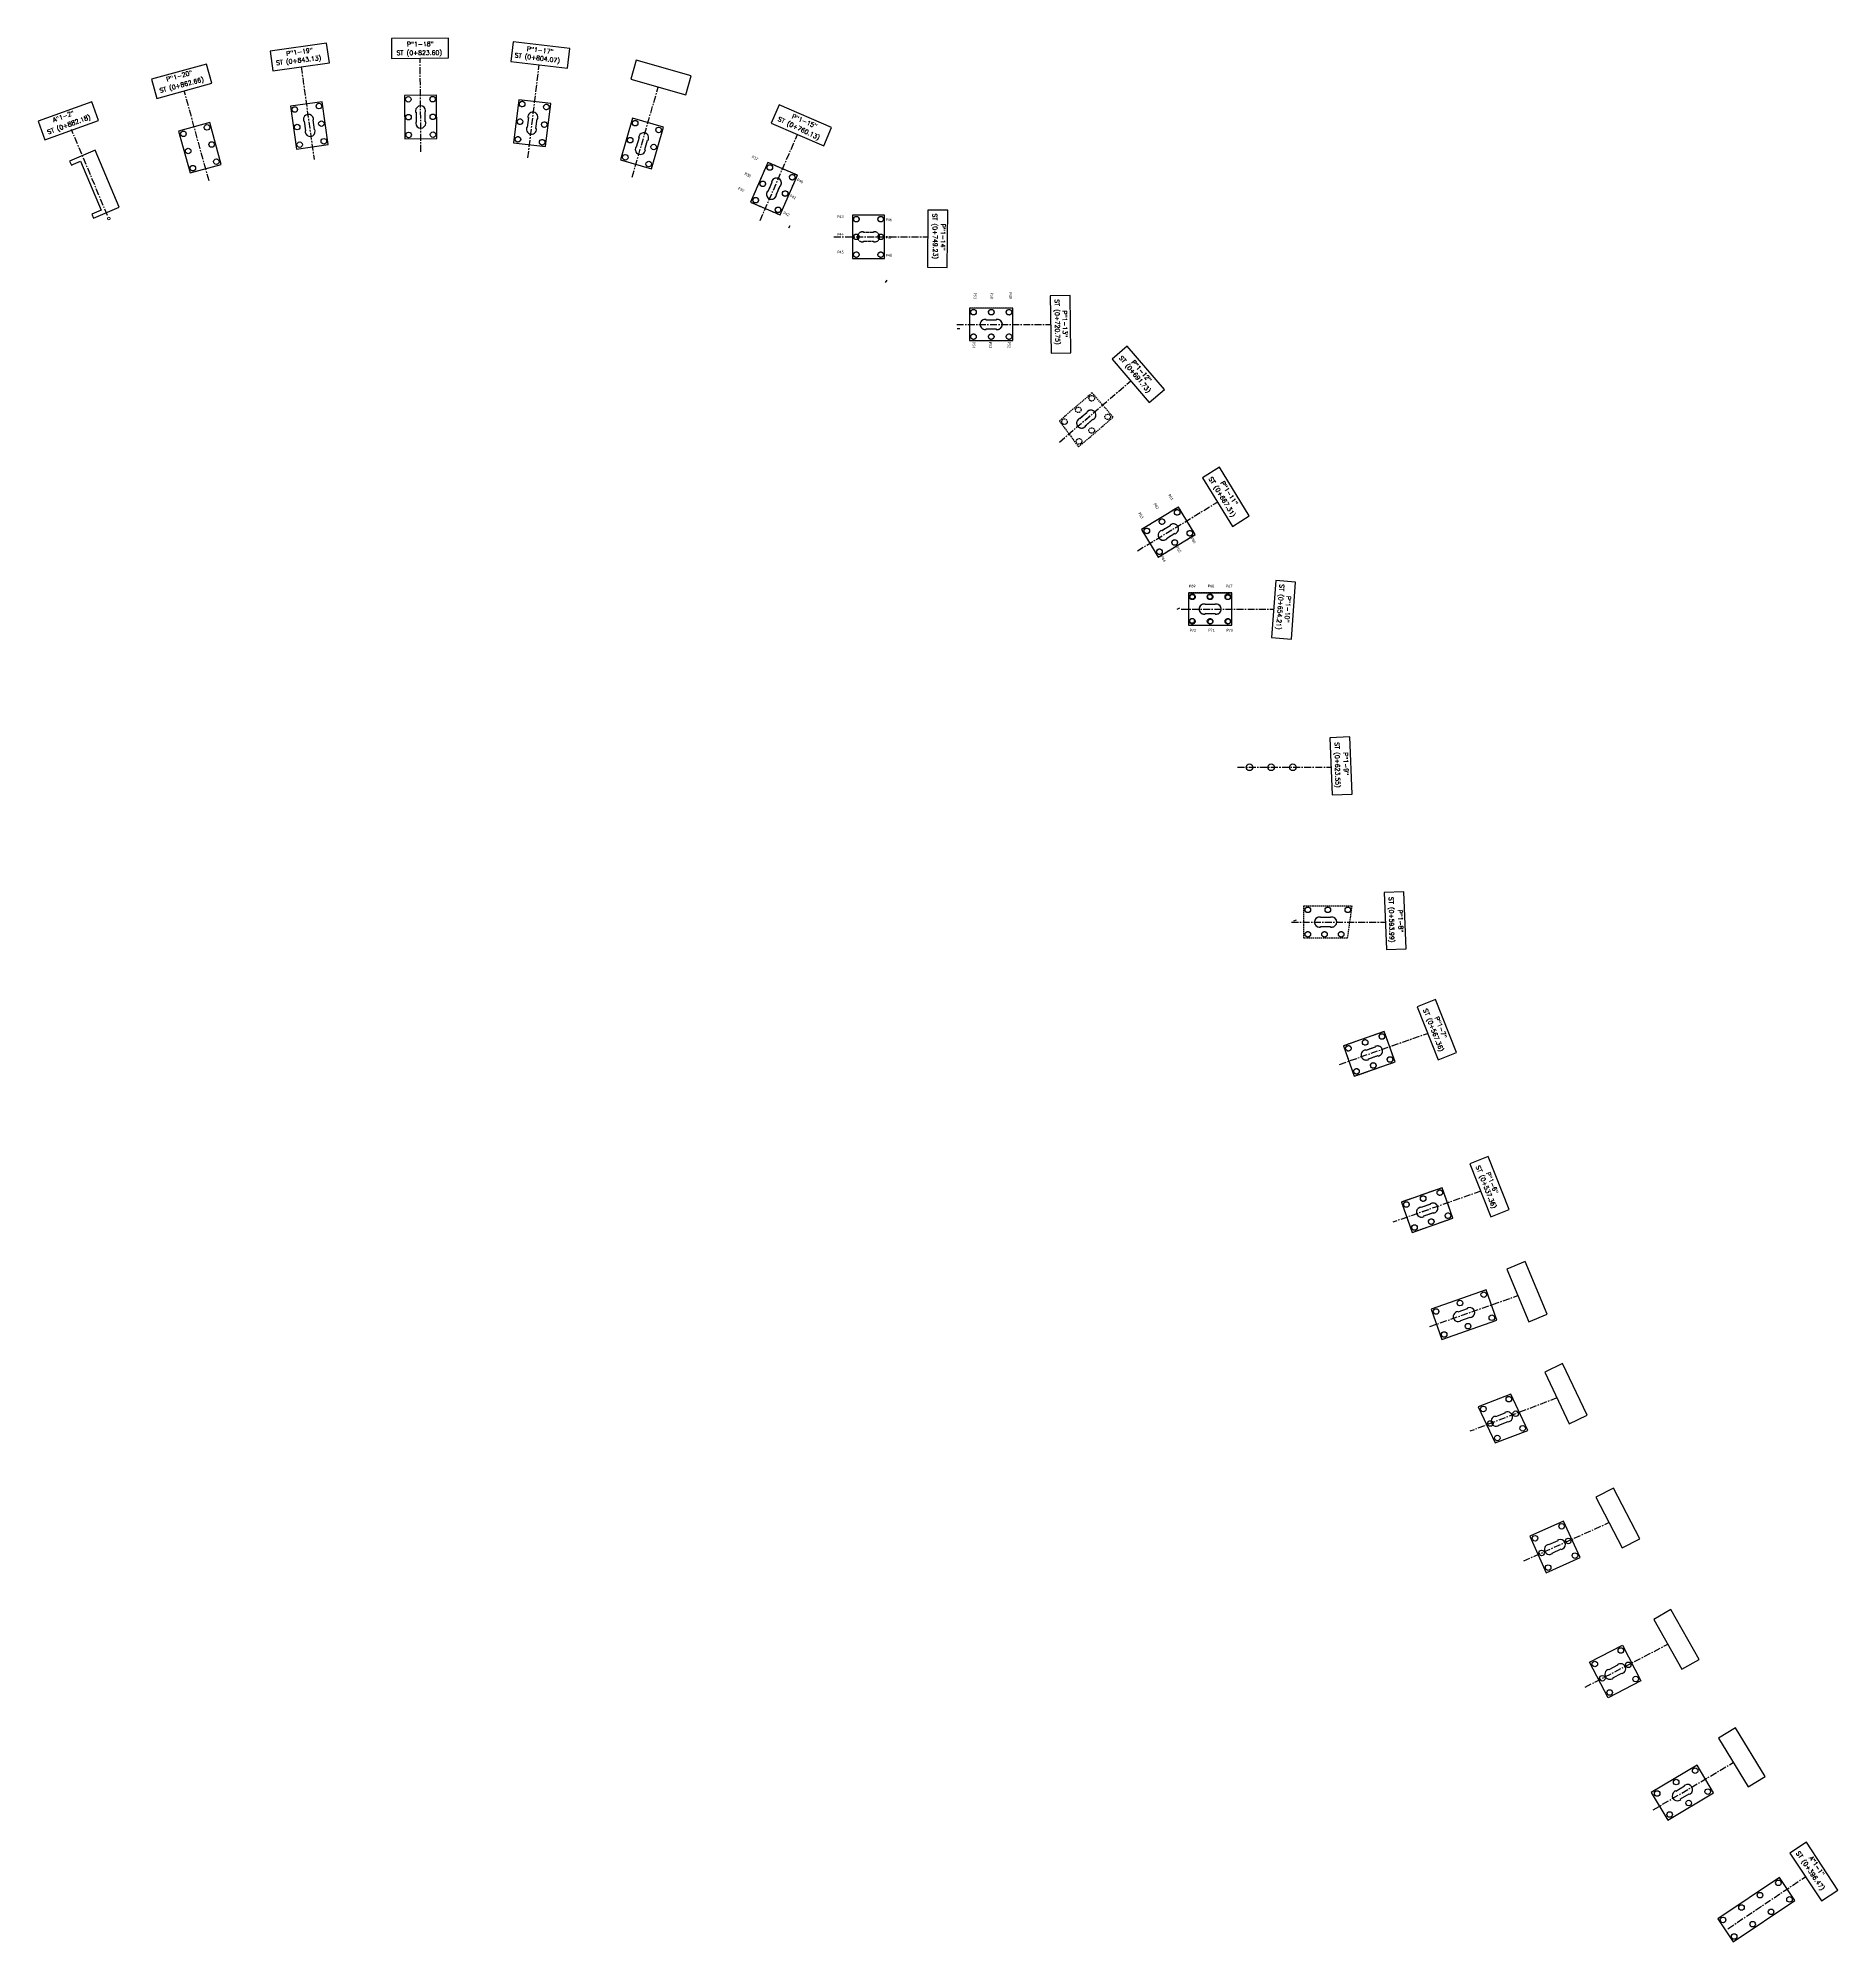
# Model space of a CAD drawing. Header units: metres. Extents: x 205782 to 206106, y 3635013 to 3635356.
import ezdxf

# ---------------------------------------------------------------- set-up
doc = ezdxf.new("R2010")
doc.units = ezdxf.units.M
for name, pattern in [('CENTER', [2, 1.25, -0.25, 0.25, -0.25]), ('DASHED', [0.75, 0.5, -0.25]), ('DASHED2', [0.375, 0.25, -0.125])]:
    doc.linetypes.add(name, pattern=pattern)
for name, color, linetype in [('A-BLDG', 7, 'Continuous'), ('C-ROAD-STAN-MAJR', 11, 'Continuous'), ('WES-AXES', 9, 'CENTER'), ('WES-CONCRETE', 3, 'Continuous'), ('WES-PILES', 2, 'Continuous'), ('WES-TEXT', 255, 'Continuous')]:
    doc.layers.add(name, color=color, linetype=linetype)
doc.layers.add('S-CONC', color=2, linetype='Continuous', lineweight=20)
doc.styles.add('CEO-Text-300', font='simplex.shx', dxfattribs={"height": 0.81})
doc.styles.add('T25-100', font='calibri.ttf', dxfattribs={"width": 0.8, "height": 250})

# ---------------------------------------------------------------- blocks, each defined once
blk = doc.blocks.new('PILES')
at = {"layer": 'WES-CONCRETE'}
blk.add_lwpolyline([(205827.17, 3635318.41), (205832.97, 3635318.41), (205832.97, 3635326.21), (205827.17, 3635326.21)], close=True, dxfattribs=at)
at = {"layer": 'WES-PILES'}
for centre in [(205827.87, 3635325.51), (205832.27, 3635325.51), (205827.87, 3635322.31), (205827.87, 3635319.11), (205832.27, 3635322.31), (205832.27, 3635319.11)]:
    blk.add_circle(centre, 0.5, dxfattribs=at)
blk = doc.blocks.new('AeccTickLine')
blk.add_line((0, -0.5), (0, 0.5))
blk = doc.blocks.new('43er43ew34')
at = {"layer": 'WES-AXES', "linetype": 'CENTER'}
for p, q in [((205965.82, 3635283.22), (205978.65, 3635294.23)), ((206007.64, 3635196.76), (206024.44, 3635196.76)), ((206016.29, 3635171.14), (206032.14, 3635176.72)), ((206041.7, 3635148.28), (206025.86, 3635142.7))]:
    blk.add_line(p, q, dxfattribs=at)
at = {"layer": 'WES-CONCRETE', "linetype": 'DASHED2'}
for points in [[(205970.4, 3635285.95), (205970.55, 3635286.08), (205970.48, 3635286.16), (205971.85, 3635287.33), (205971.92, 3635287.25), (205972.07, 3635287.38, 1), (205970.9, 3635288.75), (205970.74, 3635288.62), (205970.81, 3635288.54), (205969.44, 3635287.37), (205969.38, 3635287.45), (205969.23, 3635287.32, 1), (205970.4, 3635285.95)], [(206012.67, 3635195.86), (206012.87, 3635195.86), (206012.87, 3635195.96), (206014.67, 3635195.96), (206014.67, 3635195.86), (206014.87, 3635195.86, 1), (206014.87, 3635197.66), (206014.67, 3635197.66), (206014.67, 3635197.56), (206012.87, 3635197.56), (206012.87, 3635197.66), (206012.67, 3635197.66, 1), (206012.67, 3635195.86)]]:
    blk.add_lwpolyline(points, format="xyb", dxfattribs=at)
at = {"layer": 'WES-CONCRETE', "color": 3, "linetype": 'DASHED2'}
for points in [[(205970.4, 3635285.95), (205970.55, 3635286.08), (205970.48, 3635286.16), (205971.85, 3635287.33), (205971.92, 3635287.25), (205972.07, 3635287.38, 1), (205970.9, 3635288.75), (205970.74, 3635288.62), (205970.81, 3635288.54), (205969.44, 3635287.37), (205969.38, 3635287.45), (205969.23, 3635287.32, 1), (205970.4, 3635285.95)], [(206012.67, 3635195.86), (206012.87, 3635195.86), (206012.87, 3635195.96), (206014.67, 3635195.96), (206014.67, 3635195.86), (206014.87, 3635195.86, 1), (206014.87, 3635197.66), (206014.67, 3635197.66), (206014.67, 3635197.56), (206012.87, 3635197.56), (206012.87, 3635197.66), (206012.67, 3635197.66, 1), (206012.67, 3635195.86)], [(206021.36, 3635171.97), (206021.55, 3635172.04), (206021.51, 3635172.13), (206023.21, 3635172.73), (206023.24, 3635172.63), (206023.43, 3635172.7, 1), (206022.83, 3635174.4), (206022.65, 3635174.33), (206022.68, 3635174.24), (206020.98, 3635173.64), (206020.95, 3635173.73), (206020.76, 3635173.67, 1), (206021.36, 3635171.97)], [(206031.32, 3635143.67), (206031.51, 3635143.74), (206031.48, 3635143.83), (206033.18, 3635144.43), (206033.21, 3635144.34), (206033.4, 3635144.4, 1), (206032.8, 3635146.1), (206032.61, 3635146.04), (206032.65, 3635145.94), (206030.95, 3635145.34), (206030.91, 3635145.44), (206030.73, 3635145.37, 1), (206031.32, 3635143.67)]]:
    blk.add_lwpolyline(points, format="xyb", dxfattribs=at)
at = {"layer": 'WES-CONCRETE', "color": 4, "linetype": 'DASHED2', "transparency": 33554687}
blk.add_lwpolyline([(206016.98, 3635174.46), (206018.91, 3635168.99), (206026.27, 3635171.58), (206024.34, 3635177.05)], close=True, dxfattribs=at)
at = {"layer": 'WES-CONCRETE', "color": 4, "linetype": 'DASHED2'}
blk.add_lwpolyline([(206027.42, 3635146.33), (206029.35, 3635140.86), (206036.7, 3635143.45), (206034.78, 3635148.92)], close=True, dxfattribs=at)
at = {"layer": 'WES-PILES', "color": 4, "linetype": 'DASHED2', "transparency": 33554687}
for points in [[(205971.72, 3635292.1), (205965.8, 3635287.02), (205969.27, 3635282.35), (205975.49, 3635287.69), (205971.72, 3635292.1)], [(206009.87, 3635199.66), (206018.48, 3635199.66), (206017.67, 3635193.86), (206009.87, 3635193.86), (206009.87, 3635199.66)]]:
    blk.add_lwpolyline(points, dxfattribs=at)
at = {"layer": 'WES-PILES', "color": 1, "linetype": 'DASHED2', "transparency": 33554687}
for centre in [(205969.21, 3635289.02), (205971.64, 3635291.1), (205966.72, 3635286.88), (205971.62, 3635285.29), (205974.51, 3635287.76), (205969.35, 3635283.34), (206010.57, 3635198.96), (206014.17, 3635198.96), (206017.77, 3635198.96), (206010.57, 3635194.56), (206013.57, 3635194.56), (206016.57, 3635194.56), (206020.89, 3635175.09), (206023.91, 3635176.16), (206017.87, 3635174.03), (206025.37, 3635172.01), (206019.34, 3635169.88), (206022.35, 3635170.94), (206034.35, 3635148.03), (206028.31, 3635145.9), (206031.33, 3635146.96), (206029.77, 3635141.75), (206032.79, 3635142.81), (206035.81, 3635143.88)]:
    blk.add_circle(centre, 0.5, dxfattribs=at)
at = {"layer": 'WES-TEXT', "linetype": 'ByBlock'}
for points in [[(205975.3, 3635298.13), (205982.01, 3635290.33), (205984.72, 3635292.67), (205978, 3635300.47)], [(206024.3, 3635202.08), (206024.71, 3635191.8), (206028.28, 3635191.94), (206027.87, 3635202.23)], [(206030.24, 3635181.51), (206034.03, 3635171.94), (206037.35, 3635173.26), (206033.56, 3635182.83)], [(206039.73, 3635153.25), (206043.52, 3635143.68), (206046.84, 3635145), (206043.05, 3635154.57)]]:
    blk.add_lwpolyline(points, close=True, dxfattribs=at)
at = {"layer": 'C-ROAD-STAN-MAJR', "color": 11, "linetype": 'Continuous', "lineweight": -3, "xscale": 0.5, "yscale": 0.5, "zscale": 0.5, "rotation": 109.4047213629091}
blk.add_blockref('AeccTickLine', (206008.24, 3635197.01), dxfattribs=at)
at = {"layer": 'WES-TEXT', "style": 'CEO-Text-300'}
for s, rotation, p in [('ST (0+691.73)', 309.6802, (205976.49, 3635298.34, 29.52)), (' P"1-12"', 310.9143, (205978.36, 3635297.98)), ('ST (0+593.99)', 271.1359, (206025.16, 3635201.27, 29.52)), (' P"1-8"', 272.464, (206026.74, 3635199.56, 29.52)), ('ST (0+567.36)', 291.5353, (206031.32, 3635180.98, 29.52)), (' P"1-7"', 291.8687, (206033.18, 3635180.07, 29.52)), ('ST (0+537.36)', 291.5353, (206040.81, 3635152.72, 29.52)), (' P"1-6"', 291.8687, (206042.41, 3635152.08, 29.52))]:
    blk.add_text(s, height=0.81, rotation=rotation, dxfattribs=at).set_placement(p)

msp = doc.modelspace()

# ---------------------------------------------------------------- linework, layer by layer
for centre, radius in [((205989.7465, 3635255.3512, 14.222), 0.4238), ((205992.9251, 3635255.3606, 14.2), 0.4268), ((205996.1609, 3635255.272, 14.201), 0.4221), ((205989.721, 3635251.0174, 14.236), 0.4284), ((205993.0146, 3635250.8814, 14.249), 0.4257), ((205996.1977, 3635250.9263, 14.26), 0.4287)]:
    msp.add_circle(centre, radius)
at = {"layer": 'S-CONC', "color": 1, "linetype": 'DASHED2'}
for centre in [(205869.033, 3635344.0937), (205873.4016, 3635343.5691), (205868.6515, 3635340.9164), (205873.0201, 3635340.3919), (205868.27, 3635337.7393), (205872.6386, 3635337.2148)]:
    msp.add_circle(centre, 0.5, dxfattribs=at)
at = {"layer": 'S-CONC', "color": 190, "ltscale": 0.5}
msp.add_circle((205794.5729, 3635323.4599), 0.2444, dxfattribs=at)
at = {"layer": 'WES-AXES', "linetype": 'CENTER'}
for p, q in [((205829.2216, 3635350.8129), (205831.5478, 3635334.1223)), ((205850.8097, 3635335.4981), (205850.6496, 3635352.3681)), ((205870.0817, 3635334.3836), (205872.095, 3635351.151)), ((205888.8656, 3635330.9167), (205893.5484, 3635347.1615)), ((205888.8656, 3635330.9167), (205893.5484, 3635347.1615)), ((205812.6241, 3635330.2505), (205808.1753, 3635346.4846)), ((205794.3496, 3635323.993), (205787.8534, 3635339.4854)), ((205911.8952, 3635323.0961), (205918.6308, 3635338.6049)), ((205911.8952, 3635323.0961), (205918.6308, 3635338.6049)), ((205925.1912, 3635320.1744), (205942.1043, 3635320.1744)), ((205925.1912, 3635320.1744), (205942.1043, 3635320.1744)), ((205947.3146, 3635304.4042), (205964.2277, 3635304.4012)), ((205947.3146, 3635304.4042), (205964.2277, 3635304.4012)), ((205965.8232, 3635283.2185), (205978.6535, 3635294.2311)), ((205979.8527, 3635263.6082), (205994.2782, 3635272.4122)), ((205979.8527, 3635263.6082), (205994.2782, 3635272.4122)), ((205987.7252, 3635253.1329), (206004.4272, 3635253.1329)), ((205987.7252, 3635253.1329), (206004.4272, 3635253.1329)), ((205997.9227, 3635224.6394, 24.2675), (206014.7227, 3635224.6394, 24.2675)), ((206007.6397, 3635196.7593), (206024.4397, 3635196.7593)), ((206007.6397, 3635196.7593), (206024.4397, 3635196.7593)), ((206016.2948, 3635171.1404), (206032.1404, 3635176.722)), ((206041.7028, 3635148.2841), (206025.8571, 3635142.7025)), ((206041.7028, 3635148.2841), (206025.8571, 3635142.7025)), ((206032.539, 3635123.9018), (206048.3847, 3635129.4834)), ((206055.4453, 3635111.0649), (206039.7603, 3635105.0463)), ((206049.4426, 3635081.6927), (206064.798, 3635088.5964)), ((206060.5146, 3635058.9661), (206075.3963, 3635066.6878)), ((206072.752, 3635036.8465), (206087.2067, 3635045.4081)), ((206086.2404, 3635015.4655), (206100.1922, 3635024.8244)), ((206086.2404, 3635015.4655), (206100.1922, 3635024.8244)), ((206086.2404, 3635015.4655), (206100.1922, 3635024.8244)), ((206086.2404, 3635015.4655), (206100.1922, 3635024.8244))]:
    msp.add_line(p, q, dxfattribs=at)
at = {"layer": 'WES-CONCRETE', "color": 3}
for points in [[(205851.6609, 3635340.6711), (205851.659, 3635340.871), (205851.559, 3635340.8701), (205851.5414, 3635342.67), (205851.6414, 3635342.671), (205851.6395, 3635342.871, 1), (205849.8396, 3635342.8534), (205849.8415, 3635342.6534), (205849.9415, 3635342.6544), (205849.9591, 3635340.8545), (205849.8591, 3635340.8535), (205849.861, 3635340.6535, 1), (205851.6609, 3635340.6711)], [(205831.7373, 3635339.2875), (205831.7096, 3635339.4855), (205831.6105, 3635339.4717), (205831.361, 3635341.2543), (205831.4601, 3635341.2682), (205831.4323, 3635341.4662, 1), (205829.6497, 3635341.2167), (205829.6774, 3635341.0186), (205829.7765, 3635341.0325), (205830.026, 3635339.2499), (205829.9269, 3635339.236), (205829.9547, 3635339.038, 1), (205831.7373, 3635339.2875)], [(205871.5982, 3635339.4548), (205871.6221, 3635339.6533), (205871.5228, 3635339.6653), (205871.7374, 3635341.4524), (205871.8367, 3635341.4405), (205871.8605, 3635341.6391, 1), (205870.0733, 3635341.8537), (205870.0495, 3635341.6551), (205870.1488, 3635341.6432), (205869.9342, 3635339.856), (205869.8349, 3635339.8679), (205869.8111, 3635339.6694, 1), (205871.5982, 3635339.4548)], [(205891.1717, 3635335.6675), (205891.2271, 3635335.8596), (205891.131, 3635335.8873), (205891.6296, 3635337.6169), (205891.7257, 3635337.5892), (205891.7811, 3635337.7814, 1), (205890.0515, 3635338.2799), (205889.9961, 3635338.0878), (205890.0922, 3635338.0601), (205889.5936, 3635336.3305), (205889.4975, 3635336.3582), (205889.4421, 3635336.166, 1), (205891.1717, 3635335.6675)], [(205914.782, 3635327.4836), (205914.8616, 3635327.667), (205914.7699, 3635327.7069), (205915.487, 3635329.3579), (205915.5787, 3635329.318), (205915.6583, 3635329.5015, 1), (205914.0073, 3635330.2185), (205913.9277, 3635330.0351), (205914.0194, 3635329.9952), (205913.3023, 3635328.3442), (205913.2106, 3635328.3841), (205913.1309, 3635328.2006, 1), (205914.782, 3635327.4836)], [(205952.4363, 3635303.4983), (205952.6363, 3635303.4982), (205952.6363, 3635303.5982), (205954.4363, 3635303.5979), (205954.4363, 3635303.4979), (205954.6363, 3635303.4979, 1), (205954.6366, 3635305.2979), (205954.4366, 3635305.2979), (205954.4366, 3635305.1979), (205952.6366, 3635305.1982), (205952.6366, 3635305.2982), (205952.4366, 3635305.2983, 1), (205952.4363, 3635303.4983)], [(205970.3982, 3635285.9506), (205970.5499, 3635286.0809), (205970.4848, 3635286.1567), (205971.8507, 3635287.3291), (205971.9158, 3635287.2532), (205972.0676, 3635287.3835, 1), (205970.8952, 3635288.7493), (205970.7434, 3635288.6191), (205970.8086, 3635288.5432), (205969.4427, 3635287.3708), (205969.3776, 3635287.4467), (205969.2258, 3635287.3165, 1), (205970.3982, 3635285.9506)], [(205984.9656, 3635265.6652), (205985.1363, 3635265.7694), (205985.0842, 3635265.8548), (205986.6206, 3635266.7925), (205986.6727, 3635266.7071), (205986.8434, 3635266.8113, 1), (205985.9057, 3635268.3478), (205985.735, 3635268.2436), (205985.7871, 3635268.1582), (205984.2507, 3635267.2205), (205984.1986, 3635267.3059), (205984.0278, 3635267.2017, 1), (205984.9656, 3635265.6652)], [(205991.8599, 3635252.2329), (205992.0599, 3635252.2329), (205992.0599, 3635252.3329), (205993.8599, 3635252.3329), (205993.8599, 3635252.2329), (205994.0599, 3635252.2329, 1), (205994.0599, 3635254.0329), (205993.8599, 3635254.0329), (205993.8599, 3635253.9329), (205992.0599, 3635253.9329), (205992.0599, 3635254.0329), (205991.8599, 3635254.0329, 1), (205991.8599, 3635252.2329)], [(206012.67, 3635195.8593), (206012.87, 3635195.8593), (206012.87, 3635195.9593), (206014.67, 3635195.9593), (206014.67, 3635195.8593), (206014.87, 3635195.8593, 1), (206014.87, 3635197.6593), (206014.67, 3635197.6593), (206014.67, 3635197.5593), (206012.87, 3635197.5593), (206012.87, 3635197.6593), (206012.67, 3635197.6593, 1), (206012.67, 3635195.8593)], [(206012.67, 3635195.8593), (206012.87, 3635195.8593), (206012.87, 3635195.9593), (206014.67, 3635195.9593), (206014.67, 3635195.8593), (206014.87, 3635195.8593, 1), (206014.87, 3635197.6593), (206014.67, 3635197.6593), (206014.67, 3635197.5593), (206012.87, 3635197.5593), (206012.87, 3635197.6593), (206012.67, 3635197.6593, 1), (206012.67, 3635195.8593)], [(206021.3569, 3635171.9693), (206021.5456, 3635172.0358), (206021.5123, 3635172.1301), (206023.2101, 3635172.7281), (206023.2433, 3635172.6338), (206023.4319, 3635172.7003, 1), (206022.8339, 3635174.398), (206022.6453, 3635174.3316), (206022.6785, 3635174.2373), (206020.9807, 3635173.6392), (206020.9475, 3635173.7335), (206020.7589, 3635173.6671, 1), (206021.3569, 3635171.9693)], [(206031.3239, 3635143.6739), (206031.5126, 3635143.7404), (206031.4793, 3635143.8347), (206033.1771, 3635144.4327), (206033.2103, 3635144.3384), (206033.399, 3635144.4049, 1), (206032.8009, 3635146.1026), (206032.6123, 3635146.0362), (206032.6455, 3635145.9418), (206030.9478, 3635145.3438), (206030.9145, 3635145.4381), (206030.7259, 3635145.3717, 1), (206031.3239, 3635143.6739)], [(206031.3239, 3635143.6739), (206031.5126, 3635143.7404), (206031.4793, 3635143.8347), (206033.1771, 3635144.4327), (206033.2103, 3635144.3384), (206033.399, 3635144.4049, 1), (206032.8009, 3635146.1026), (206032.6123, 3635146.0362), (206032.6455, 3635145.9418), (206030.9478, 3635145.3438), (206030.9145, 3635145.4381), (206030.7259, 3635145.3717, 1), (206031.3239, 3635143.6739)], [(206037.953, 3635124.8546), (206038.1416, 3635124.9211), (206038.1084, 3635125.0154), (206039.8062, 3635125.6134), (206039.8394, 3635125.5191), (206040.028, 3635125.5856, 1), (206039.43, 3635127.2833), (206039.2413, 3635127.2169), (206039.2746, 3635127.1226), (206037.5768, 3635126.5245), (206037.5436, 3635126.6188), (206037.355, 3635126.5524, 1), (206037.953, 3635124.8546)], [(206044.7978, 3635106.0151), (206044.9846, 3635106.0867), (206044.9487, 3635106.1801), (206046.6293, 3635106.825), (206046.6651, 3635106.7316), (206046.8518, 3635106.8032, 1), (206046.207, 3635108.4838), (206046.0202, 3635108.4121), (206046.0561, 3635108.3188), (206044.3755, 3635107.6739), (206044.3397, 3635107.7673), (206044.153, 3635107.6956, 1), (206044.7978, 3635106.0151)], [(206054.4436, 3635082.9544), (206054.6261, 3635083.0364), (206054.585, 3635083.1276), (206056.2268, 3635083.8657), (206056.2678, 3635083.7745), (206056.4502, 3635083.8565, 1), (206055.7121, 3635085.4982), (206055.5297, 3635085.4162), (206055.5707, 3635085.325), (206053.929, 3635084.5869), (206053.888, 3635084.6781), (206053.7055, 3635084.5961, 1), (206054.4436, 3635082.9544)], [(206065.3812, 3635060.4771), (206065.5587, 3635060.5692), (206065.5126, 3635060.658), (206067.1103, 3635061.487), (206067.1564, 3635061.3983), (206067.3339, 3635061.4904, 1), (206066.5048, 3635063.0881), (206066.3273, 3635062.996), (206066.3734, 3635062.9072), (206064.7757, 3635062.0781), (206064.7296, 3635062.1669), (206064.5521, 3635062.0748, 1), (206065.3812, 3635060.4771)], [(206077.5629, 3635038.643), (206077.7345, 3635038.7459), (206077.683, 3635038.8317), (206079.2267, 3635039.7574), (206079.2782, 3635039.6716), (206079.4497, 3635039.7745, 1), (206078.524, 3635041.3182), (206078.3525, 3635041.2153), (206078.4039, 3635041.1296), (206076.8602, 3635040.2039), (206076.8087, 3635040.2896), (206076.6372, 3635040.1868, 1), (206077.5629, 3635038.643)]]:
    msp.add_lwpolyline(points, format="xyb", dxfattribs=at)
at = {"layer": 'WES-CONCRETE', "ltscale": 2}
msp.add_lwpolyline([(205793.188, 3635325.0048, 0.00300784), (205791.5165, 3635324.2846), (205791.8258, 3635323.5467, -0.00241039), (205793.4969, 3635324.268), (205796.4296, 3635325.4974), (205792.1229, 3635335.7713), (205789.1901, 3635334.5419, 0.00232967), (205787.5186, 3635333.8218), (205787.8279, 3635333.0839, -0.00281288), (205789.4998, 3635333.8033), (205793.188, 3635325.0048)], format="xyb", dxfattribs=at)
at = {"layer": 'WES-CONCRETE', "color": 4, "linetype": 'DASHED2'}
for points in [[(205910.1811, 3635326.4291), (205915.501, 3635324.1186), (205918.6082, 3635331.273), (205913.2883, 3635333.5835)], [(205928.5284, 3635316.2716), (205934.3284, 3635316.2716), (205934.3284, 3635324.0716), (205928.5284, 3635324.0716)], [(205949.6372, 3635307.3038), (205949.6361, 3635301.5038), (205957.4361, 3635301.5024), (205957.4372, 3635307.3024)], [(205980.5962, 3635267.4497), (205983.6177, 3635262.4989), (205990.2757, 3635266.5624), (205987.2541, 3635271.5132)], [(205989.0599, 3635256.0329), (205989.0599, 3635250.2329), (205996.8599, 3635250.2329), (205996.8599, 3635256.0329)]]:
    msp.add_lwpolyline(points, close=True, dxfattribs=at)
for points in [[(205914.782, 3635327.4836), (205914.8616, 3635327.667), (205914.7699, 3635327.7069), (205915.487, 3635329.3579), (205915.5787, 3635329.318), (205915.6583, 3635329.5015, 1), (205914.0073, 3635330.2185), (205913.9277, 3635330.0351), (205914.0194, 3635329.9952), (205913.3023, 3635328.3442), (205913.2106, 3635328.3841), (205913.1309, 3635328.2006, 1), (205914.782, 3635327.4836)], [(205930.3286, 3635319.2744), (205930.5286, 3635319.2744), (205930.5286, 3635319.3744), (205932.3286, 3635319.3744), (205932.3286, 3635319.2744), (205932.5286, 3635319.2744, 1), (205932.5286, 3635321.0744), (205932.3286, 3635321.0744), (205932.3286, 3635320.9744), (205930.5286, 3635320.9744), (205930.5286, 3635321.0744), (205930.3286, 3635321.0744, 1), (205930.3286, 3635319.2744)], [(205952.4363, 3635303.4983), (205952.6363, 3635303.4982), (205952.6363, 3635303.5982), (205954.4363, 3635303.5979), (205954.4363, 3635303.4979), (205954.6363, 3635303.4979, 1), (205954.6366, 3635305.2979), (205954.4366, 3635305.2979), (205954.4366, 3635305.1979), (205952.6366, 3635305.1982), (205952.6366, 3635305.2982), (205952.4366, 3635305.2983, 1), (205952.4363, 3635303.4983)], [(205984.9656, 3635265.6652), (205985.1363, 3635265.7694), (205985.0842, 3635265.8548), (205986.6206, 3635266.7925), (205986.6727, 3635266.7071), (205986.8434, 3635266.8113, 1), (205985.9057, 3635268.3478), (205985.735, 3635268.2436), (205985.7871, 3635268.1582), (205984.2507, 3635267.2205), (205984.1986, 3635267.3059), (205984.0278, 3635267.2017, 1), (205984.9656, 3635265.6652)], [(205991.8599, 3635252.2329), (205992.0599, 3635252.2329), (205992.0599, 3635252.3329), (205993.8599, 3635252.3329), (205993.8599, 3635252.2329), (205994.0599, 3635252.2329, 1), (205994.0599, 3635254.0329), (205993.8599, 3635254.0329), (205993.8599, 3635253.9329), (205992.0599, 3635253.9329), (205992.0599, 3635254.0329), (205991.8599, 3635254.0329, 1), (205991.8599, 3635252.2329)], [(205991.8599, 3635252.2329), (205992.0599, 3635252.2329), (205992.0599, 3635252.3329), (205993.8599, 3635252.3329), (205993.8599, 3635252.2329), (205994.0599, 3635252.2329, 1), (205994.0599, 3635254.0329), (205993.8599, 3635254.0329), (205993.8599, 3635253.9329), (205992.0599, 3635253.9329), (205992.0599, 3635254.0329), (205991.8599, 3635254.0329, 1), (205991.8599, 3635252.2329)]]:
    msp.add_lwpolyline(points, format="xyb", dxfattribs=at)
at = {"layer": 'WES-CONCRETE', "color": 3, "linetype": 'DASHED'}
msp.add_lwpolyline([(205930.3286, 3635319.2744), (205930.5286, 3635319.2744), (205930.5286, 3635319.3744), (205932.3286, 3635319.3744), (205932.3286, 3635319.2744), (205932.5286, 3635319.2744, 1), (205932.5286, 3635321.0744), (205932.3286, 3635321.0744), (205932.3286, 3635320.9744), (205930.5286, 3635320.9744), (205930.5286, 3635321.0744), (205930.3286, 3635321.0744, 1), (205930.3286, 3635319.2744)], format="xyb", dxfattribs=at)
at = {"layer": 'WES-CONCRETE'}
for points in [[(206012.67, 3635195.8593), (206012.87, 3635195.8593), (206012.87, 3635195.9593), (206014.67, 3635195.9593), (206014.67, 3635195.8593), (206014.87, 3635195.8593, 1), (206014.87, 3635197.6593), (206014.67, 3635197.6593), (206014.67, 3635197.5593), (206012.87, 3635197.5593), (206012.87, 3635197.6593), (206012.67, 3635197.6593, 1), (206012.67, 3635195.8593)], [(206054.4436, 3635082.9544), (206054.6261, 3635083.0364), (206054.585, 3635083.1276), (206056.2268, 3635083.8657), (206056.2678, 3635083.7745), (206056.4502, 3635083.8565, 1), (206055.7121, 3635085.4982), (206055.5297, 3635085.4162), (206055.5707, 3635085.325), (206053.929, 3635084.5869), (206053.888, 3635084.6781), (206053.7055, 3635084.5961, 1), (206054.4436, 3635082.9544)]]:
    msp.add_lwpolyline(points, format="xyb", dxfattribs=at)
at = {"layer": 'WES-CONCRETE', "transparency": 33554687}
for points in [[(206016.9814, 3635174.4569), (206018.9084, 3635168.9869), (206026.2654, 3635171.5779), (206024.3384, 3635177.0489)], [(206027.42, 3635146.328), (206029.347, 3635140.857), (206036.704, 3635143.449), (206034.777, 3635148.919)]]:
    msp.add_lwpolyline(points, close=True, dxfattribs=at)
at = {"layer": 'WES-CONCRETE'}
for points in [[(206027.42, 3635146.328), (206029.347, 3635140.8575), (206036.7039, 3635143.4489), (206034.7769, 3635148.9195)], [(206032.7767, 3635127.0605), (206034.7037, 3635121.5895), (206044.6063, 3635125.0775), (206042.6793, 3635130.5485)], [(206050.2198, 3635105.216), (206047.1138, 3635111.7141), (206041.2318, 3635109.457), (206044.3378, 3635102.9589)], [(206050.5601, 3635086.1423), (206053.5125, 3635079.5754), (206059.5956, 3635082.3103), (206056.6432, 3635088.8772)], [(206064.6407, 3635057.0513), (206061.3247, 3635063.4421), (206067.2451, 3635066.5142), (206070.5612, 3635060.1232)], [(206072.4355, 3635039.9992), (206075.4183, 3635035.025), (206083.6515, 3635039.9621), (206080.6686, 3635044.9363)], [(206084.3901, 3635017.2346), (206087.1754, 3635013.0823), (206098.3036, 3635020.5472), (206095.5182, 3635024.6995)]]:
    msp.add_lwpolyline(points, close=True, dxfattribs=at)
at = {"layer": 'WES-CONCRETE', "color": 112}
for points in [[(206044.7978, 3635106.0151), (206044.9846, 3635106.0867), (206044.9487, 3635106.1801), (206046.6293, 3635106.825), (206046.6651, 3635106.7316), (206046.8518, 3635106.8032, 1), (206046.207, 3635108.4838), (206046.0202, 3635108.4121), (206046.0561, 3635108.3188), (206044.3755, 3635107.6739), (206044.3397, 3635107.7673), (206044.153, 3635107.6956, 1), (206044.7978, 3635106.0151)], [(206065.3812, 3635060.4771), (206065.5587, 3635060.5692), (206065.5126, 3635060.658), (206067.1103, 3635061.487), (206067.1564, 3635061.3983), (206067.3339, 3635061.4904, 1), (206066.5048, 3635063.0881), (206066.3273, 3635062.996), (206066.3734, 3635062.9072), (206064.7757, 3635062.0781), (206064.7296, 3635062.1669), (206064.5521, 3635062.0748, 1), (206065.3812, 3635060.4771)]]:
    msp.add_lwpolyline(points, format="xyb", dxfattribs=at)
at = {"layer": 'WES-PILES', "color": 1, "linetype": 'DASHED2'}
for centre in [(205912.3767, 3635329.7274), (205913.6515, 3635332.6626), (205917.6873, 3635330.9098), (205911.102, 3635326.7923), (205916.4126, 3635327.9747), (205915.1378, 3635325.0395), (205929.2284, 3635323.3716), (205933.6284, 3635323.3716), (205929.2284, 3635320.1716), (205933.6284, 3635320.1716), (205929.2284, 3635316.9716), (205933.6284, 3635316.9716), (205950.337, 3635306.6037), (205953.537, 3635306.6031), (205956.737, 3635306.6025), (205950.3362, 3635302.2037), (205953.5362, 3635302.2031), (205956.7362, 3635302.2025), (205984.2898, 3635268.8839), (205987.0213, 3635270.551), (205981.5584, 3635267.2169), (205986.582, 3635265.1282), (205989.3135, 3635266.7952), (205983.8505, 3635263.4611), (205989.7599, 3635255.3329), (205992.9599, 3635255.3329), (205996.1599, 3635255.3329), (205989.7599, 3635250.9329), (205992.9599, 3635250.9329), (205996.1599, 3635250.9329)]:
    msp.add_circle(centre, 0.5, dxfattribs=at)
at = {"layer": 'WES-PILES', "color": 1}
for centre in [(206000.0648, 3635224.6394, 24.2675), (206000.0648, 3635224.6394, 24.2675), (206000.0648, 3635224.6394, 24.2675), (206000.0648, 3635224.6394, 24.2675), (206003.9702, 3635224.6394, 24.2675), (206003.9702, 3635224.6394, 24.2675), (206003.9702, 3635224.6394, 24.2675), (206003.9702, 3635224.6394, 24.2675), (206007.8757, 3635224.6394, 24.2675), (206007.8757, 3635224.6394, 24.2675), (206007.8757, 3635224.6394, 24.2675), (206007.8757, 3635224.6394, 24.2675)]:
    msp.add_circle(centre, 0.6, dxfattribs=at)
at = {"layer": 'WES-PILES', "color": 1, "transparency": 33554687}
for centre in [(206010.57, 3635198.9594), (206014.17, 3635198.9594), (206017.77, 3635198.9594), (206010.57, 3635194.5594), (206013.57, 3635194.5594), (206016.57, 3635194.5594), (206020.8929, 3635175.0927), (206023.9111, 3635176.1558), (206017.8746, 3635174.0295), (206025.3729, 3635172.0058), (206019.3365, 3635169.8794), (206022.3547, 3635170.9426), (206034.3493, 3635148.0267), (206028.3128, 3635145.9003), (206031.331, 3635146.9635), (206029.7747, 3635141.7503), (206032.7929, 3635142.8134), (206035.8111, 3635143.8766)]:
    msp.add_circle(centre, 0.5, dxfattribs=at)
at = {"layer": 'WES-PILES', "color": 1, "transparency": 33554534}
for centre in [(206034.3497, 3635148.0265), (206028.3133, 3635145.9001), (206031.3315, 3635146.9633), (206029.7751, 3635141.7501), (206032.7934, 3635142.8132), (206035.8116, 3635143.8764)]:
    msp.add_circle(centre, 0.5, dxfattribs=at)
at = {"layer": 'WES-PILES', "transparency": 33554687}
for centre in [(206037.9606, 3635128.144), (206042.2521, 3635129.6557), (206033.669, 3635126.6323), (206039.4224, 3635123.994), (206043.7139, 3635125.5056), (206035.1309, 3635122.4823), (206046.7638, 3635110.83), (206042.189, 3635109.0746), (206043.4397, 3635106.4581), (206048.0144, 3635108.2135), (206044.6903, 3635103.8416), (206049.2651, 3635105.5971), (206056.2918, 3635087.9517), (206051.4856, 3635085.7909), (206052.6748, 3635083.1459), (206057.481, 3635085.3067), (206058.6701, 3635082.6617), (206053.8639, 3635080.5009), (206066.9462, 3635065.5704), (206062.2684, 3635063.1433), (206068.2819, 3635062.9962), (206063.604, 3635060.5691), (206069.6174, 3635060.4222), (206064.9396, 3635057.995), (206076.912, 3635041.8674), (206080.3422, 3635043.925), (206073.4818, 3635039.8098), (206079.1749, 3635038.0939), (206082.6051, 3635040.1515), (206075.7447, 3635036.0363)]:
    msp.add_circle(centre, 0.5, dxfattribs=at)
at = {"layer": 'WES-PILES'}
for centre in [(206092.0033, 3635021.5024), (206095.3235, 3635023.7332), (206097.3289, 3635020.7435), (206088.6815, 3635019.2741), (206094.0101, 3635018.5109), (206085.3596, 3635017.0458), (206087.3664, 3635014.0543), (206090.6882, 3635016.2826)]:
    msp.add_circle(centre, 0.5, dxfattribs=at)
at = {"layer": 'WES-TEXT', "linetype": 'ByBlock'}
for points in [[(205824.1249, 3635350.1008), (205834.3179, 3635351.5275), (205833.8171, 3635355.0662), (205823.6242, 3635353.6395)], [(205845.5037, 3635352.3183), (205855.7956, 3635352.4034), (205855.7607, 3635355.9772), (205845.4688, 3635355.8921)], [(205866.9855, 3635351.7645), (205877.2044, 3635350.5375), (205877.6252, 3635354.0866), (205867.4062, 3635355.3136)], [(205803.207, 3635345.1199), (205813.1317, 3635347.846), (205812.18, 3635351.2909), (205802.2552, 3635348.5649)], [(205888.6035, 3635348.5869), (205898.4932, 3635345.7361), (205899.478, 3635349.1718), (205889.5883, 3635352.0226)], [(205783.0569, 3635337.6324), (205792.7329, 3635341.1405), (205791.5097, 3635344.4986), (205781.8337, 3635340.9905)], [(205913.9084, 3635340.6498), (205923.3564, 3635336.5672), (205924.7691, 3635339.8501), (205915.3211, 3635343.9327)], [(205913.9084, 3635340.6498), (205923.3564, 3635336.5672), (205924.7691, 3635339.8501), (205915.3211, 3635343.9327)], [(205942.1302, 3635324.9874), (205942.0431, 3635314.6955), (205945.617, 3635314.6706), (205945.7041, 3635324.9626)], [(205942.1302, 3635324.9874), (205942.0431, 3635314.6955), (205945.617, 3635314.6706), (205945.7041, 3635324.9626)], [(205964.1512, 3635309.5468), (205964.3041, 3635299.2556), (205967.8776, 3635299.314), (205967.7247, 3635309.6052)], [(205964.1512, 3635309.5468), (205964.3041, 3635299.2556), (205967.8776, 3635299.314), (205967.7247, 3635309.6052)], [(205975.2959, 3635298.131), (205982.0112, 3635290.3312), (205984.7161, 3635292.6671), (205978.0008, 3635300.4669)], [(205991.5843, 3635276.7969), (205996.9766, 3635268.0302), (206000.018, 3635269.9073), (205994.6256, 3635278.6739)], [(205991.5843, 3635276.7969), (205996.9766, 3635268.0302), (206000.018, 3635269.9073), (205994.6256, 3635278.6739)], [(206004.8043, 3635258.2649), (206004.0408, 3635248.0009), (206007.6053, 3635247.7412), (206008.3688, 3635258.0051)], [(206004.8043, 3635258.2649), (206004.0408, 3635248.0009), (206007.6053, 3635247.7412), (206008.3688, 3635258.0051)], [(206014.5522, 3635229.9606), (206014.9611, 3635219.6764), (206018.532, 3635219.8237), (206018.1231, 3635230.1079)], [(206024.3024, 3635202.0806), (206024.7113, 3635191.7963), (206028.2822, 3635191.9437), (206027.8733, 3635202.2279)], [(206024.3024, 3635202.0806), (206024.7113, 3635191.7963), (206028.2822, 3635191.9437), (206027.8733, 3635202.2279)], [(206030.2422, 3635181.5055), (206034.0302, 3635171.9356), (206037.3514, 3635173.256), (206033.5633, 3635182.8259)], [(206039.7319, 3635153.2491), (206043.52, 3635143.6792), (206046.8411, 3635144.9996), (206043.053, 3635154.5695)], [(206039.7319, 3635153.2491), (206043.52, 3635143.6792), (206046.8411, 3635144.9996), (206043.053, 3635154.5695)], [(206046.3914, 3635134.2279), (206050.378, 3635124.7389), (206053.6709, 3635126.1282), (206049.6843, 3635135.6171)], [(206053.2364, 3635115.7129), (206057.6542, 3635106.4169), (206060.8799, 3635107.9559), (206056.462, 3635117.2518)], [(206062.4564, 3635093.1772), (206067.1931, 3635084.0396), (206070.3637, 3635085.6892), (206065.6269, 3635094.8268)], [(206072.8672, 3635071.1698), (206077.9172, 3635062.2015), (206081.0287, 3635063.9598), (206075.9787, 3635072.928)], [(206084.5255, 3635049.8006), (206089.8827, 3635041.0124), (206092.9316, 3635042.8773), (206087.5744, 3635051.6655)], [(206097.4111, 3635029.0518), (206103.0691, 3635020.4541), (206106.0516, 3635022.4233), (206100.3936, 3635031.021)], [(206097.4111, 3635029.0518), (206103.0691, 3635020.4541), (206106.0516, 3635022.4233), (206100.3936, 3635031.021)], [(206097.4111, 3635029.0518), (206103.0691, 3635020.4541), (206106.0516, 3635022.4233), (206100.3936, 3635031.021)], [(206097.4111, 3635029.0518), (206103.0691, 3635020.4541), (206106.0516, 3635022.4233), (206100.3936, 3635031.021)]]:
    msp.add_lwpolyline(points, close=True, dxfattribs=at)

# ---------------------------------------------------------------- block references
at = {"layer": 'C-ROAD-STAN-MAJR', "color": 11, "linetype": 'Continuous', "lineweight": -3}
for p, xscale, yscale, zscale, rotation in [((205917.1481, 3635321.9421), 0.5, 0.5, 0.5, 154.5200192347224), ((205934.5806, 3635312.1686), 0.5000000000000001, 0.5000000000000001, 0.5000000000000001, 146.9261452104762), ((205947.6261, 3635303.6048), 0.4999999999999999, 0.4999999999999999, 0.4999999999999999, 89.43497720263049), ((205987.2176, 3635253.1699), 0.5, 0.5, 0.5, 116.5506491135587)]:
    msp.add_blockref('AeccTickLine', p, dxfattribs=dict(at, xscale=xscale, yscale=yscale, zscale=zscale, rotation=rotation))
at = {"layer": 'Defpoints'}
msp.add_blockref('43er43ew34', (0, 0), dxfattribs=at)
at = {"layer": 'WES-CONCRETE'}
for p, rotation in [((505909.2908, 6581.9028), 7.967890999631861), ((35521.9665, -1816.8029), 0.5593848012627766), ((-431872.3053, 50481.1021), 353.1532636257532), ((970175.5417, 75324.8253), 15.35851055381093), ((-998809.9032, 199259.1236), 343.9197586313908), ((-1431042.343, 382897.92), 336.5243692397127), ((-3429331.3593, 3841794.2275), 269.9896016330752), ((-3004298.1442, 1917124.5039), 301.3962694775782), ((-3429329.3514, 3841083.197), 270.0000000707413)]:
    msp.add_blockref('PILES', p, dxfattribs=dict(at, rotation=rotation))
msp.add_blockref('PILES', (101.3598, -2.1394), dxfattribs=at)

# ---------------------------------------------------------------- texts
at = {"layer": 'A-BLDG', "color": 5, "style": 'CEO-Text-300'}
for s, rotation, p in [(' P"1-19"', 8.155167, (205826.0453, 3635352.6749)), ('ST (0+823.60)', 0.185844, (205846.4118, 3635352.9204, 29.5189)), (' P"1-18"', 0.746661, (205847.7207, 3635354.4577)), (' P"1-17"', 353.340539, (205869.288, 3635353.7297)), ('ST (0+843.13)', 6.627571, (205824.7454, 3635351.0864, 29.5189)), ('ST (0+804.07)', 352.926689, (205867.6509, 3635352.5052, 29.5189)), ('ST (0+862.66)', 14.728982, (205803.8275, 3635346.1056, 29.5189)), (' P"1-20"', 15.545786, (205804.5331, 3635347.9675)), ('ST (0+882.18)', 20.201439, (205783.6774, 3635338.618, 29.5189)), (' A"1-2"', 20.201439, (205784.1384, 3635340.6033, 29.5189)), ('ST (0+760.13)', 334.855903, (205914.995, 3635341.1167, 29.5189)), (' P"1-15"', 336.817761, (205917.0162, 3635341.7918)), ('ST (0+749.23)', 270.984339, (205942.953, 3635324.3731, 29.5189)), (' P"1-14"', 269.702631, (205944.4617, 3635323.0836)), ('ST (0+720.75)', 270.984339, (205964.974, 3635308.9325, 29.5189)), (' P"1-13"', 271.03846, (205966.3472, 3635307.4747)), ('ST (0+691.73)', 309.680188, (205976.4921, 3635298.3378, 29.5189)), (' P"1-12"', 310.914282, (205978.3578, 3635297.9767)), ('ST (0+667.31)', 301.305902, (205992.642, 3635276.6282, 29.5189)), (' P"1-11"', 301.868843, (205994.4869, 3635276.329, 29.5189)), ('ST (0+654.21)', 265.730316, (206005.4961, 3635257.6471, 29.5189)), (' P"1-10"', 266.019068, (206006.7555, 3635256.1097)), ('ST (0+623.55)', 271.135927, (206015.4136, 3635229.1536, 29.5189)), (' P"1-9"', 272.463996, (206016.9089, 3635227.8775, 53.7864)), ('ST (0+593.99)', 271.135927, (206025.1638, 3635201.2735, 29.5189)), (' P"1-8"', 272.463996, (206026.7415, 3635199.557, 29.5189)), ('ST (0+567.36)', 291.535289, (206031.3204, 3635180.9763, 29.5189)), (' P"1-7"', 291.868718, (206033.1777, 3635180.0659, 29.5189)), ('ST (0+537.36)', 291.535289, (206040.8101, 3635152.7199, 29.5189)), (' P"1-6"', 291.868718, (206042.4083, 3635152.082, 29.5189)), ('ST (0+396.47)', 304.185822, (206098.453, 3635029.0805, 29.5189)), (' A"1-1"', 303.621706, (206100.5096, 3635028.6767, 29.5189))]:
    msp.add_text(s, height=0.81, rotation=rotation, dxfattribs=at).set_placement(p)
at = {"layer": 'WES-TEXT', "style": 'CEO-Text-300'}
for s, rotation, p in [('ST (0+760.13)', 334.855903, (205914.995, 3635341.1167, 29.5189)), (' P"1-15"', 336.817761, (205917.0162, 3635341.7918)), ('ST (0+749.23)', 270.984339, (205942.953, 3635324.3731, 29.5189)), (' P"1-14"', 269.702631, (205944.4617, 3635323.0836)), ('ST (0+720.75)', 270.984339, (205964.974, 3635308.9325, 29.5189)), (' P"1-13"', 271.03846, (205966.3472, 3635307.4747)), ('ST (0+667.31)', 301.305902, (205992.642, 3635276.6282, 29.5189)), (' P"1-11"', 301.868843, (205994.4869, 3635276.329, 29.5189)), ('ST (0+654.21)', 265.730316, (206005.4961, 3635257.6471, 29.5189)), (' P"1-10"', 266.019068, (206006.7555, 3635256.1097))]:
    msp.add_text(s, height=0.81, rotation=rotation, dxfattribs=at).set_placement(p)
at = {"layer": 'WES-TEXT', "color": 6, "char_height": 0.5, "attachment_point": 1, "style": 'T25-100'}
for s, insert, rotation in [('P37', (205910.5567, 3635334.8679), 333.208716), ('P38', (205909.2627, 3635331.8214), 333.208716), ('P40', (205918.6986, 3635330.7188), 333.208716), ('P39', (205908.0869, 3635329.1782), 333.208716), ('P41', (205917.4045, 3635327.8563), 333.208716), ('P42', (205916.2288, 3635324.7837), 333.208716), ('P43', (205925.7963, 3635324.0876), 359.19178), ('P46', (205934.5102, 3635323.5121), 359.19178), ('P44', (205925.7963, 3635320.8876), 359.19178), ('P47', (205934.5102, 3635320.3121), 359.19178), ('P45', (205925.7963, 3635317.6876), 359.19178), ('P48', (205934.5102, 3635317.1121), 359.19178), ('P51', (205950.8909, 3635310.1393), 269.592423), ('P50', (205953.8829, 3635310.1435), 269.592423), ('P49', (205957.2513, 3635310.1594), 269.592423), ('P54', (205950.6552, 3635301.2572), 269.592423), ('P53', (205953.6472, 3635301.2614), 269.592423), ('P52', (205957.0156, 3635301.2773), 269.592423), ('P62', (205983.164, 3635272.3134), 301.626203), ('P61', (205985.8029, 3635273.924), 301.626203), ('P63', (205980.4066, 3635270.6306), 301.626203), ('P64', (205989.8483, 3635266.1121), 301.626203), ('P66', (205984.452, 3635262.8187), 301.626203), ('P65', (205987.2094, 3635264.5015), 301.626203), ('P69', (205989.1938, 3635257.529), 359.19178), ('P68', (205992.5545, 3635257.5327), 359.19178), ('P67', (205995.825, 3635257.529), 359.19178), ('P72', (205989.287, 3635249.5838), 359.19178), ('P71', (205992.6477, 3635249.5875), 359.19178), ('P70', (205995.9182, 3635249.5838), 359.19178)]:
    msp.add_mtext_dynamic_manual_height_columns(s, width=3.558653, gutter_width=1250, heights=[0], dxfattribs=dict(at, insert=insert, rotation=rotation))

doc.saveas('drawing.dxf')
